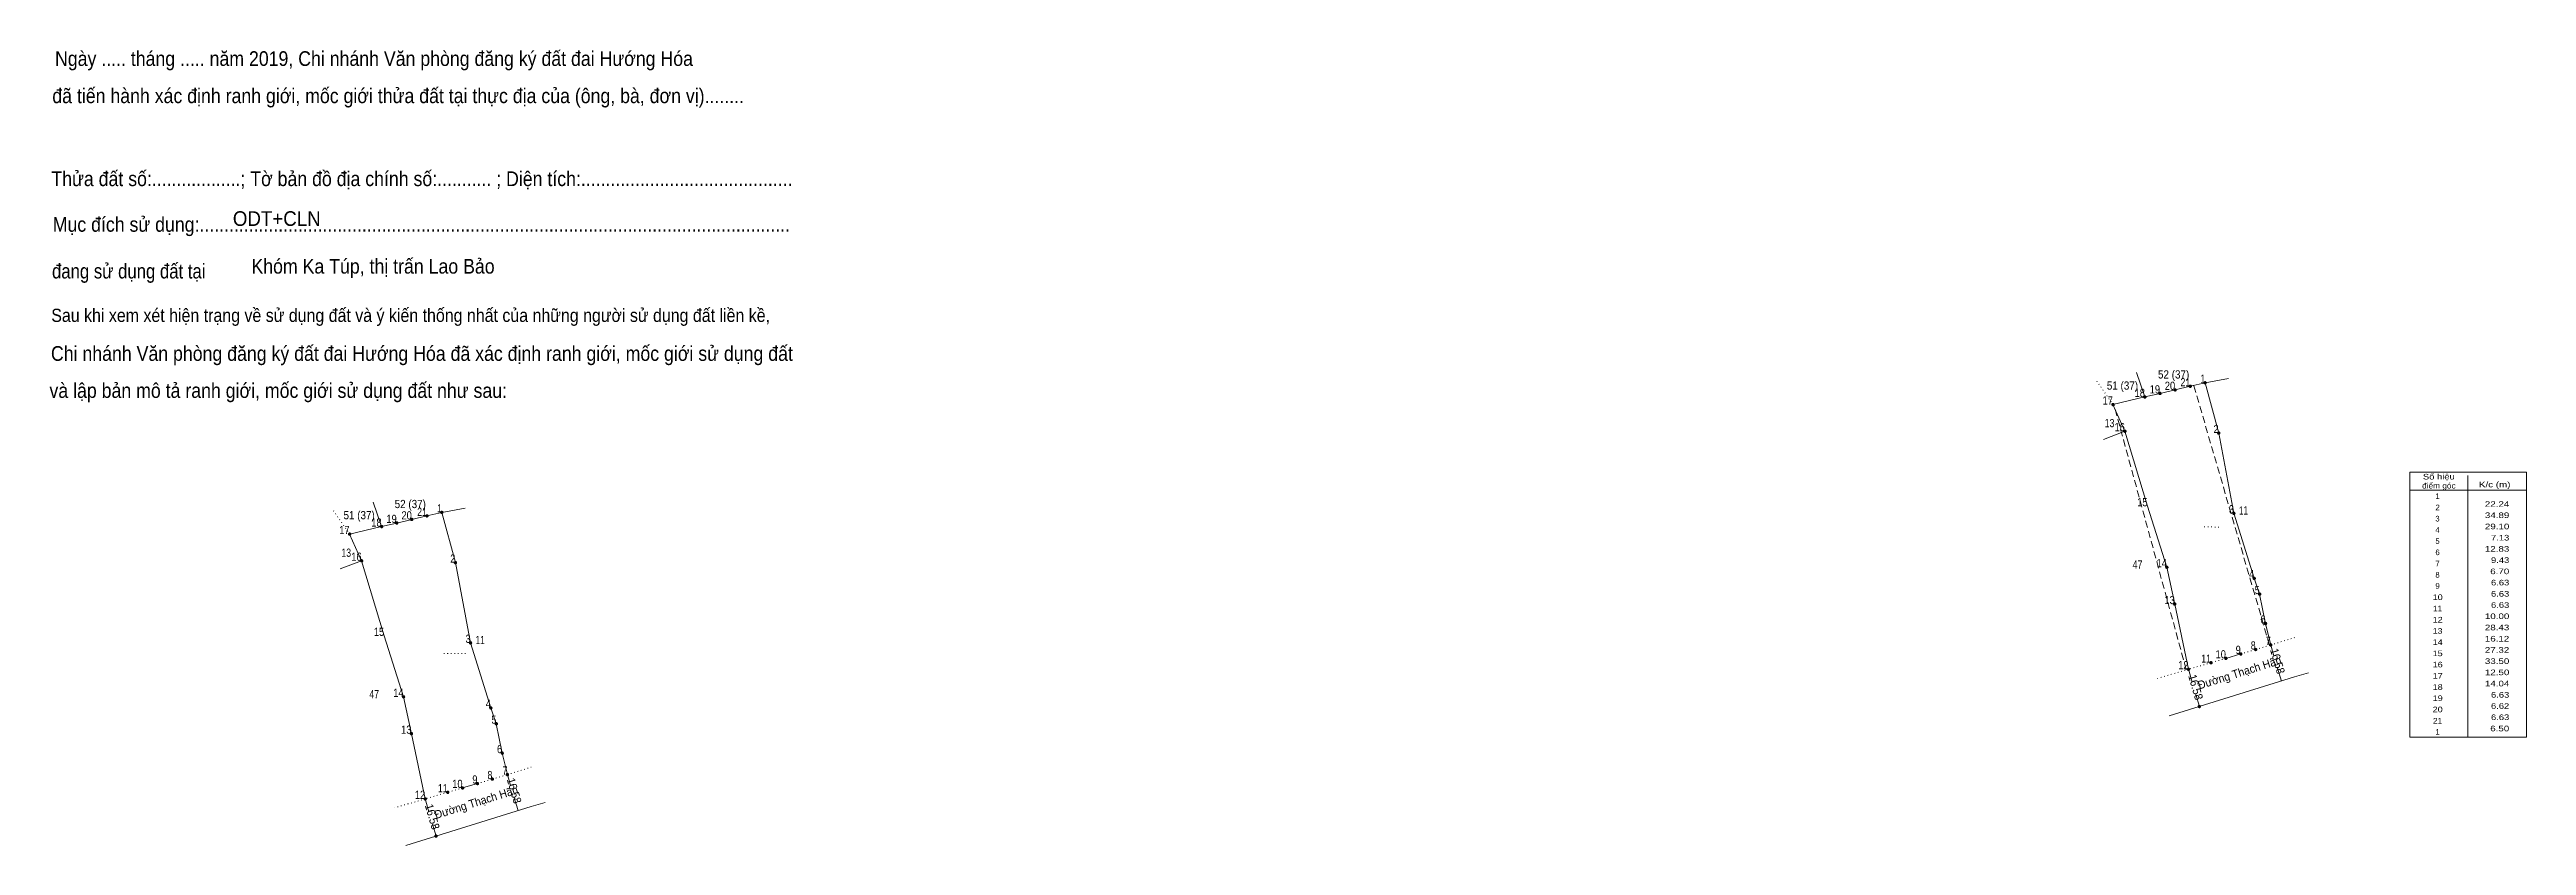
# Model space of a CAD drawing. Header units: metres. Extents: x 533112 to 536103, y 1835741 to 1836596.
# Drawn here: x 533112 to 534170, y 1835811 to 1836151 of the extents above; entities that cross this region are included whole.
import ezdxf
from ezdxf.enums import TextEntityAlignment as Align

# ---------------------------------------------------------------- set-up
doc = ezdxf.new("R2010")
doc.units = ezdxf.units.M
doc.linetypes.add('DOTTED', pattern=[1.5, 0.3, -1.2])
doc.linetypes.add('MEDIUM_DASHED', pattern=[4.5, 3, -1.5])
for name, color, linetype, lineweight in [('10', 7, 'DOTTED', 13), ('32', 7, 'DOTTED', 13), ('40', 7, 'Continuous', 13), ('63', 7, 'MEDIUM_DASHED', 13)]:
    doc.layers.add(name, color=color, linetype=linetype, lineweight=lineweight)
doc.layers.add('16', color=7, linetype='Continuous')
doc.layers.add('51', color=7, linetype='Continuous')

msp = doc.modelspace()

# ---------------------------------------------------------------- texts
at = {"layer": '10', "width": 0.75}
for p in [(534048.69, 1835952.7), (533295.9, 1835897.34)]:
    msp.add_text('11', height=3.5, dxfattribs=at).set_placement(p, align=Align.CENTER)
at = {"layer": '16'}
for s, height, width, p in [('Ngày ..... tháng ..... năm 2019, Chi nhánh Văn phòng đăng ký đất đai Hướng Hóa', 6.283, 0.9, (533114.41, 1836144.34)), (' đã tiến hành xác định ranh giới, mốc giới thửa đất tại thực địa của (ông, bà, đơn vị)........', 6.283, 0.9, (533111.15, 1836128.45)), ('Thửa đất số:..................; Tờ bản đồ địa chính số:........... ; Diện tích:...........................................', 6.283, 0.9, (533112.85, 1836093)), ('Mục đích sử dụng:........................................................................................................................', 6.283, 0.9, (533113.43, 1836073.5)), ('ODT+CLN', 6.283, 0.95, (533190.33, 1836076)), ('đang sử dụng đất tại', 6.283, 0.85, (533113.12, 1836053.54)), ('Khóm Ka Túp, thị trấn Lao Bảo', 6.283, 0.9, (533198.25, 1836055.62)), ('Sau khi xem xét hiện trạng về sử dụng đất và ý kiến thống nhất của những người sử dụng đất liền kề,', 5.655, 0.9, (533112.81, 1836034.98)), ('Chi nhánh Văn phòng đăng ký đất đai Hướng Hóa đã xác định ranh giới, mốc giới sử dụng đất', 6.283, 0.9, (533112.66, 1836018.36)), (' và lập bản mô tả ranh giới, mốc giới sử dụng đất như sau:', 6.283, 0.9, (533109.94, 1836002.54))]:
    msp.add_text(s, height=height, dxfattribs=dict(at, width=width)).set_placement(p)
at = {"layer": '32', "width": 0.8}
for s, p in [('13', (533991.52, 1835990.02)), ('13', (533238.73, 1835934.66)), ('47', (534003.45, 1835929.58)), ('47', (533250.66, 1835874.22))]:
    msp.add_text(s, height=3.5, dxfattribs=at).set_placement(p, align=Align.CENTER)
at = {"layer": '51', "width": 0.9}
for s, p in [('52 (37)', (534018.87, 1836010.81)), ('51 (37)', (533997.03, 1836006.05)), ('52 (37)', (533266.08, 1835955.45)), ('51 (37)', (533244.24, 1835950.69))]:
    msp.add_text(s, height=3.5, dxfattribs=at).set_placement(p, align=Align.CENTER)
at = {"layer": '63'}
for s, height, width, p in [(' 21', 3.5, 0.8, (534025.97, 1836007.49)), (' 1', 3.5, 0.75, (534032.3, 1836008.98)), (' 17', 3.5, 0.85, (533992.96, 1835999.7)), (' 18', 3.5, 0.85, (534006.63, 1836002.92)), (' 19', 3.5, 0.85, (534013.08, 1836004.44)), (' 20', 3.5, 0.85, (534019.52, 1836005.96)), (' 16', 3.5, 0.85, (533998.08, 1835988.3)), (' 2', 3.5, 0.85, (534038.12, 1835987.51)), (' 15', 3.5, 0.85, (534007.73, 1835956.22)), ('22.24', 2.397, 1.3, (534162.18, 1835956)), (' 17', 3.5, 0.85, (533240.17, 1835944.34)), (' 18', 3.5, 0.85, (533253.84, 1835947.56)), (' 19', 3.5, 0.85, (533260.29, 1835949.08)), (' 20', 3.5, 0.85, (533266.73, 1835950.6)), (' 21', 3.5, 0.8, (533273.18, 1835952.13)), (' 1', 3.5, 0.75, (533279.51, 1835953.62)), (' 3', 3.5, 0.8, (534044.59, 1835953.23)), ('34.89', 2.397, 1.3, (534162.18, 1835951.2)), ('29.10', 2.397, 1.3, (534162.18, 1835946.41)), ('12.83', 2.397, 1.3, (534162.17, 1835936.82)), ('7.13', 2.397, 1.25, (534162.16, 1835941.62)), (' 16', 3.5, 0.85, (533245.29, 1835932.94)), (' 2', 3.5, 0.85, (533285.33, 1835932.15)), (' 14', 3.5, 0.85, (534016, 1835930.18)), (' 4', 3.5, 0.85, (534053.27, 1835925.45)), ('6.70', 2.397, 1.3, (534162.15, 1835927.23)), ('9.43', 2.397, 1.25, (534162.16, 1835932.03)), (' 13', 3.5, 0.85, (534019.37, 1835914.42)), (' 5', 3.5, 0.8, (534055.59, 1835918.71)), ('6.63', 2.397, 1.25, (534162.16, 1835922.43)), ('6.63', 2.397, 1.25, (534162.16, 1835917.64)), (' 6', 3.5, 0.85, (534058.1, 1835906.13)), ('28.43', 2.397, 1.3, (534162.17, 1835903.25)), ('10.00', 2.397, 1.3, (534162.18, 1835908.05)), ('6.63', 2.397, 1.25, (534162.16, 1835912.85)), (' 15', 3.5, 0.85, (533254.94, 1835900.86)), (' 3', 3.5, 0.8, (533291.8, 1835897.87)), (' 10', 3.5, 0.85, (534041.19, 1835891.26)), (' 9', 3.5, 0.85, (534047.55, 1835893.14)), (' 8', 3.5, 0.8, (534053.9, 1835895.04)), (' 7', 3.5, 0.8, (534060.32, 1835896.96)), ('27.32', 2.397, 1.3, (534162.16, 1835893.67)), ('16.12', 2.397, 1.3, (534162.16, 1835898.46)), (' 12', 3.5, 0.85, (534025.23, 1835886.6)), (' 11', 3.5, 0.8, (534034.83, 1835889.4)), ('33.50', 2.397, 1.3, (534162.18, 1835888.87)), ('12.50', 2.397, 1.3, (534162.18, 1835884.08)), (' 14', 3.5, 0.85, (533263.21, 1835874.82)), (' 4', 3.5, 0.85, (533300.48, 1835870.09)), ('14.04', 2.397, 1.3, (534162.18, 1835879.28)), ('6.63', 2.397, 1.25, (534162.16, 1835874.48)), (' 5', 3.5, 0.8, (533302.8, 1835863.35)), ('6.62', 2.397, 1.25, (534162.15, 1835869.7)), ('6.63', 2.397, 1.25, (534162.16, 1835864.9)), (' 13', 3.5, 0.85, (533266.58, 1835859.06)), (' 6', 3.5, 0.85, (533305.31, 1835850.77)), ('6.50', 2.397, 1.3, (534162.15, 1835860.1)), (' 8', 3.5, 0.8, (533301.11, 1835839.68)), (' 7', 3.5, 0.8, (533307.53, 1835841.6)), (' 12', 3.5, 0.85, (533272.44, 1835831.24)), (' 11', 3.5, 0.8, (533282.04, 1835834.04)), (' 10', 3.5, 0.85, (533288.4, 1835835.9)), (' 9', 3.5, 0.85, (533294.76, 1835837.78))]:
    msp.add_text(s, height=height, dxfattribs=dict(at, width=width)).set_placement(p, align=Align.RIGHT)
for s, width, p in [('Số hiệu', 1.25, (534132.1, 1835967.68)), ('điểm góc', 1.1, (534132.11, 1835963.83)), ('K/c (m)', 1.3, (534155.94, 1835964.33)), (' 2', 1.05, (534131.085, 1835954.53)), (' 4', 1.05, (534131.065, 1835944.94)), (' 6', 1.05, (534131.085, 1835935.36)), (' 10', 1.2, (534131.065, 1835916.18)), (' 9', 1.05, (534131.08, 1835920.97)), (' 12', 1.2, (534131.065, 1835906.58)), (' 11', 1.1, (534131.075, 1835911.38)), (' 14', 1.2, (534131.065, 1835896.99)), (' 15', 1.2, (534131.065, 1835892.2)), (' 13', 1.15, (534131.07, 1835901.79)), (' 16', 1.2, (534131.065, 1835887.41)), (' 17', 1.2, (534131.07, 1835882.61)), (' 18', 1.2, (534131.07, 1835877.81)), (' 19', 1.2, (534131.08, 1835873.02)), (' 20', 1.2, (534131.065, 1835868.23)), (' 21', 1.1, (534131.075, 1835863.43))]:
    msp.add_text(s, height=2.397, dxfattribs=dict(at, width=width)).set_placement(p, align=Align.CENTER)
for s, p in [(' 1', (534131.075, 1835959.33)), (' 3', (534131.07, 1835949.74)), (' 5', (534131.075, 1835940.14)), (' 8', (534131.08, 1835925.76)), (' 7', (534131.08, 1835930.56)), (' 1', (534131.075, 1835858.64))]:
    msp.add_text(s, height=2.397, dxfattribs=at).set_placement(p, align=Align.CENTER)
at = {"layer": '63', "width": 0.95}
for s, rotation, p in [('16.58', 286.249, (534061.559, 1835889.595)), ('16.58', 286.249, (534026.609, 1835878.475)), ('Đường Thạch Hãn', 17.292, (534047.55, 1835883.501)), ('Đường Thạch Hãn', 17.292, (533294.76, 1835828.141)), ('16.58', 286.249, (533308.769, 1835834.235)), ('16.58', 286.249, (533273.819, 1835823.115))]:
    msp.add_text(s, height=3.5, rotation=rotation, dxfattribs=at).set_placement(p, align=Align.CENTER)

# ---------------------------------------------------------------- hatches: boundary and pattern name
at = {"layer": '63'}
for points in [[(534007.13, 1836002.92, 1), (534006.13, 1836002.92, 1)], [(534013.58, 1836004.44, 1), (534012.58, 1836004.44, 1)], [(534020.02, 1836005.96, 1), (534019.02, 1836005.96, 1)], [(534026.47, 1836007.49, 1), (534025.47, 1836007.49, 1)], [(534032.8, 1836008.98, 1), (534031.8, 1836008.98, 1)], [(533993.46, 1835999.7, 1), (533992.46, 1835999.7, 1)], [(533998.58, 1835988.3, 1), (533997.58, 1835988.3, 1)], [(534038.62, 1835987.51, 1), (534037.62, 1835987.51, 1)], [(533254.34, 1835947.56, 1), (533253.34, 1835947.56, 1)], [(533260.79, 1835949.08, 1), (533259.79, 1835949.08, 1)], [(533267.23, 1835950.6, 1), (533266.23, 1835950.6, 1)], [(533273.68, 1835952.13, 1), (533272.68, 1835952.13, 1)], [(533280.01, 1835953.62, 1), (533279.01, 1835953.62, 1)], [(534045.09, 1835953.23, 1), (534044.09, 1835953.23, 1)], [(533240.67, 1835944.34, 1), (533239.67, 1835944.34, 1)], [(533245.79, 1835932.94, 1), (533244.79, 1835932.94, 1)], [(533285.83, 1835932.15, 1), (533284.83, 1835932.15, 1)], [(534016.5, 1835930.18, 1), (534015.5, 1835930.18, 1)], [(534053.77, 1835925.45, 1), (534052.77, 1835925.45, 1)], [(534056.09, 1835918.71, 1), (534055.09, 1835918.71, 1)], [(534019.87, 1835914.42, 1), (534018.87, 1835914.42, 1)], [(534058.6, 1835906.13, 1), (534057.6, 1835906.13, 1)], [(533292.3, 1835897.87, 1), (533291.3, 1835897.87, 1)], [(534054.4, 1835895.04, 1), (534053.4, 1835895.04, 1)], [(534060.82, 1835896.96, 1), (534059.82, 1835896.96, 1)], [(534025.73, 1835886.6, 1), (534024.73, 1835886.6, 1)], [(534035.33, 1835889.4, 1), (534034.33, 1835889.4, 1)], [(534041.69, 1835891.26, 1), (534040.69, 1835891.26, 1)], [(534048.05, 1835893.14, 1), (534047.05, 1835893.14, 1)], [(533263.71, 1835874.82, 1), (533262.71, 1835874.82, 1)], [(533300.98, 1835870.09, 1), (533299.98, 1835870.09, 1)], [(533303.3, 1835863.35, 1), (533302.3, 1835863.35, 1)], [(534030.37, 1835870.68, 1), (534029.37, 1835870.68, 1)], [(533267.08, 1835859.06, 1), (533266.08, 1835859.06, 1)], [(533305.81, 1835850.77, 1), (533304.81, 1835850.77, 1)], [(533308.03, 1835841.6, 1), (533307.03, 1835841.6, 1)], [(533272.94, 1835831.24, 1), (533271.94, 1835831.24, 1)], [(533282.54, 1835834.04, 1), (533281.54, 1835834.04, 1)], [(533288.9, 1835835.9, 1), (533287.9, 1835835.9, 1)], [(533295.26, 1835837.78, 1), (533294.26, 1835837.78, 1)], [(533301.61, 1835839.68, 1), (533300.61, 1835839.68, 1)], [(533277.58, 1835815.32, 1), (533276.58, 1835815.32, 1)]]:
    msp.add_hatch(color=256, dxfattribs=at).paths.add_polyline_path(points)

# ---------------------------------------------------------------- linework, layer by layer
at = {"layer": '10'}
for p, q in [((533986.02, 1836009.68), (533992.96, 1835999.7)), ((533233.23, 1835954.32), (533240.17, 1835944.34)), ((534060.32, 1835896.96), (534070.44, 1835900.13)), ((534025.23, 1835886.6), (534013.12, 1835883.05)), ((534034.83, 1835889.4), (534025.23, 1835886.6)), ((534041.19, 1835891.26), (534034.83, 1835889.4)), ((533307.53, 1835841.6), (533317.65, 1835844.77)), ((533272.44, 1835831.24), (533260.33, 1835827.69)), ((533282.04, 1835834.04), (533272.44, 1835831.24)), ((533288.4, 1835835.9), (533282.04, 1835834.04))]:
    msp.add_line(p, q, dxfattribs=at)
at = {"layer": '10', "linetype": 'Continuous'}
for p, q in [((534006.63, 1836002.92), (533992.96, 1835999.7)), ((534013.08, 1836004.44), (534006.63, 1836002.92)), ((533253.84, 1835947.56), (533240.17, 1835944.34)), ((533260.29, 1835949.08), (533253.84, 1835947.56))]:
    msp.add_line(p, q, dxfattribs=at)
at = {"layer": '10', "linetype": 'MEDIUM_DASHED'}
for p, q in [((534059.82, 1835896.81), (534027.39, 1836008.1)), ((534024.27, 1835886.32), (533993.33, 1835999.79))]:
    msp.add_line(p, q, dxfattribs=at)
at = {"layer": '10', "linetype": 'Continuous'}
for points in [[(534025.97, 1836007.49), (534019.52, 1836005.96), (534013.08, 1836004.44)], [(534042.29, 1836010.78), (534032.3, 1836008.98), (534025.97, 1836007.49)], [(533273.18, 1835952.13), (533266.73, 1835950.6), (533260.29, 1835949.08)], [(533289.5, 1835955.42), (533279.51, 1835953.62), (533273.18, 1835952.13)]]:
    msp.add_lwpolyline(points, dxfattribs=at)
at = {"layer": '10'}
for points in [[(534047.55, 1835893.14), (534053.9, 1835895.04), (534060.32, 1835896.96)], [(533294.76, 1835837.78), (533301.11, 1835839.68), (533307.53, 1835841.6)]]:
    msp.add_lwpolyline(points, dxfattribs=at)
at = {"layer": '32'}
for p, q in [((534031.94, 1835947.47), (534038.9, 1835947.29)), ((533280.39, 1835893.31), (533290.1, 1835893.31))]:
    msp.add_line(p, q, dxfattribs=at)
at = {"layer": '40'}
for p, q in [((534003.07, 1836013.37), (534006.63, 1836002.92)), ((533992.96, 1835999.7), (533998.08, 1835988.3)), ((533998.08, 1835988.3), (533988.97, 1835984.81)), ((533250.28, 1835958.01), (533253.84, 1835947.56)), ((533240.17, 1835944.34), (533245.29, 1835932.94)), ((533245.29, 1835932.94), (533236.18, 1835929.45)), ((534019.37, 1835914.42), (534025.23, 1835886.6)), ((534047.55, 1835893.14), (534041.19, 1835891.26)), ((534011.94, 1835882.71), (534011.93, 1835882.75)), ((533266.58, 1835859.06), (533272.44, 1835831.24)), ((533294.76, 1835837.78), (533288.4, 1835835.9)), ((533259.15, 1835827.35), (533259.14, 1835827.39))]:
    msp.add_line(p, q, dxfattribs=at)
for points in [[(534032.3, 1836008.98), (534038.12, 1835987.51), (534044.59, 1835953.23), (534053.27, 1835925.45), (534055.59, 1835918.71), (534058.1, 1835906.13), (534060.32, 1835896.96)], [(533998.08, 1835988.3), (534007.73, 1835956.22), (534016, 1835930.18), (534019.37, 1835914.42)], [(533279.51, 1835953.62), (533285.33, 1835932.15), (533291.8, 1835897.87), (533300.48, 1835870.09), (533302.8, 1835863.35), (533305.31, 1835850.77), (533307.53, 1835841.6)], [(533245.29, 1835932.94), (533254.94, 1835900.86), (533263.21, 1835874.82), (533266.58, 1835859.06)], [(534017.02, 1835866.68), (534070.44, 1835883.31), (534076.38, 1835885.08)], [(533264.23, 1835811.32), (533317.65, 1835827.95), (533323.59, 1835829.72)]]:
    msp.add_lwpolyline(points, dxfattribs=at)
at = {"layer": '63', "linetype": 'Continuous'}
for p, q in [((534119.66, 1835970.78), (534169.5, 1835970.78)), ((534144.52, 1835969.37), (534144.52, 1835857.63)), ((534169.5, 1835970.78), (534169.5, 1835857.63)), ((534119.66, 1835963.11), (534169.5, 1835963.11)), ((534061.69, 1835892.37), (534060.32, 1835896.96)), ((534026.83, 1835881.1), (534025.23, 1835886.6)), ((534064.91, 1835881.59), (534063.14, 1835887.5)), ((534029.87, 1835870.68), (534028.38, 1835875.79)), ((533274.04, 1835825.74), (533272.44, 1835831.24)), ((533308.9, 1835837.01), (533307.53, 1835841.6)), ((533312.12, 1835826.23), (533310.35, 1835832.14)), ((533277.08, 1835815.32), (533275.59, 1835820.43))]:
    msp.add_line(p, q, dxfattribs=at)
msp.add_lwpolyline([(534169.5, 1835857.63), (534119.66, 1835857.63), (534119.66, 1835970.78)], dxfattribs=at)
at = {"layer": '63'}
for centre in [(534006.63, 1836002.92), (534013.08, 1836004.44), (534019.52, 1836005.96), (534025.97, 1836007.49), (534032.3, 1836008.98), (534032.3, 1836008.98), (533992.96, 1835999.7), (533998.08, 1835988.3), (534038.12, 1835987.51), (533253.84, 1835947.56), (533260.29, 1835949.08), (533266.73, 1835950.6), (533273.18, 1835952.13), (533279.51, 1835953.62), (533279.51, 1835953.62), (534044.59, 1835953.23), (533240.17, 1835944.34), (533245.29, 1835932.94), (533285.33, 1835932.15), (534016, 1835930.18), (534053.27, 1835925.45), (534055.59, 1835918.71), (534019.37, 1835914.42), (534058.1, 1835906.13), (533291.8, 1835897.87), (534053.9, 1835895.04), (534060.32, 1835896.96), (534025.23, 1835886.6), (534034.83, 1835889.4), (534041.19, 1835891.26), (534047.55, 1835893.14), (533263.21, 1835874.82), (533300.48, 1835870.09), (533302.8, 1835863.35), (534029.87, 1835870.68), (533266.58, 1835859.06), (533305.31, 1835850.77), (533307.53, 1835841.6), (533272.44, 1835831.24), (533282.04, 1835834.04), (533288.4, 1835835.9), (533294.76, 1835837.78), (533301.11, 1835839.68), (533277.08, 1835815.32)]:
    msp.add_circle(centre, 0.5, dxfattribs=at)

msp.set_redraw_order([(e.dxf.handle, doc.entitydb.next_handle()) for e in msp.query("TEXT MTEXT ATTDEF DIMENSION ARC_DIMENSION")])  # texts and dimensions are drawn at this point

doc.saveas('drawing.dxf')
